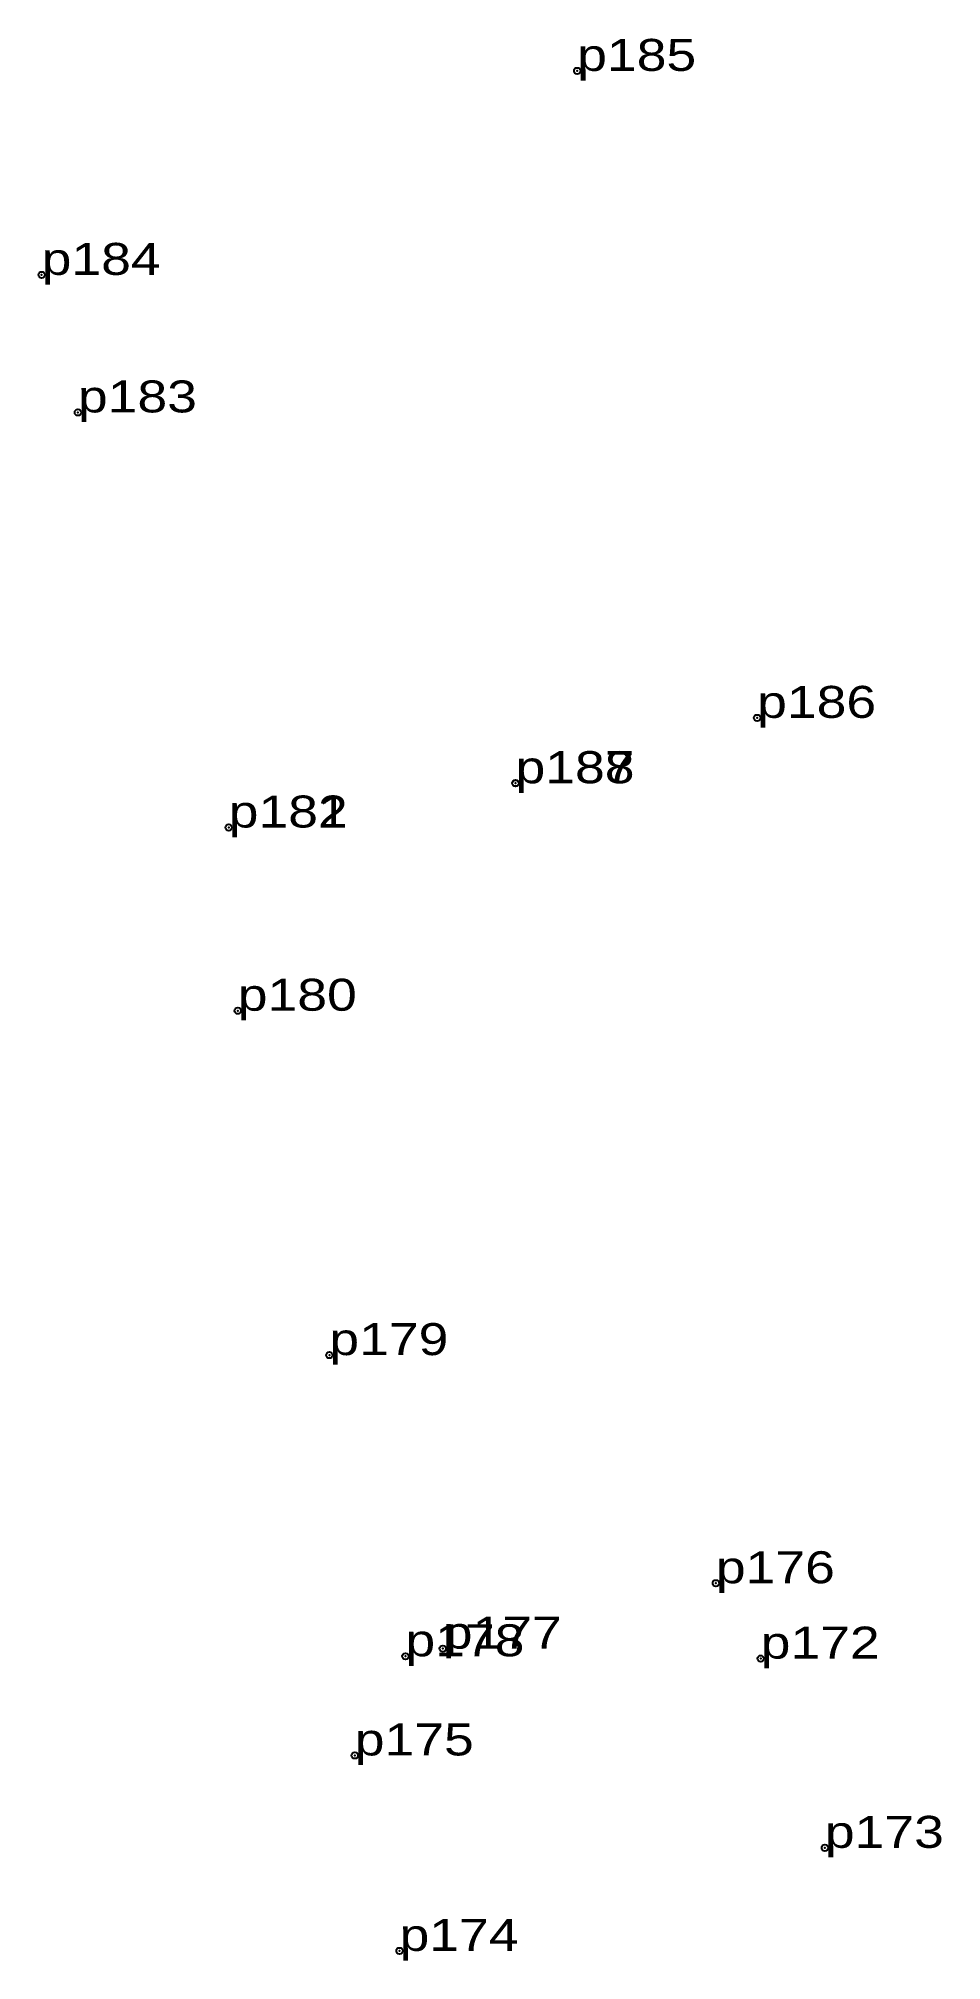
# Model space of a CAD drawing. Header units: metres. Extents: x 535508 to 550157, y 1830498 to 1839773.
# Drawn here: x 535507.5 to 535558.3, y 1837284.2 to 1837392.3 of the extents above; entities that cross this region are included whole.
import ezdxf

# ---------------------------------------------------------------- set-up
doc = ezdxf.new("R2010")
doc.units = ezdxf.units.M
doc.header["$LTSCALE"] = 0.72
doc.header["$PDMODE"] = 32
doc.header["$PDSIZE"] = 0.36
doc.layers.add('12', color=7, linetype='Continuous')
doc.layers.add('7', color=7, linetype='Continuous')

msp = doc.modelspace()

# ---------------------------------------------------------------- texts
at = {"layer": '12', "width": 1.25}
for s, p in [('p185', (535537.84, 1837390.5)), ('p184', (535507.72, 1837379.02)), ('p183', (535509.76, 1837371.28)), ('p186', (535547.96, 1837354.09)), ('p187', (535534.37, 1837350.42)), ('p188', (535534.37, 1837350.41)), ('p181', (535518.24, 1837347.92)), ('p182', (535518.24, 1837347.92)), ('p180', (535518.75, 1837337.61)), ('p179', (535523.9, 1837318.23)), ('p176', (535545.64, 1837305.39)), ('p177', (535530.28, 1837301.71)), ('p178', (535528.18, 1837301.28)), ('p172', (535548.16, 1837301.15)), ('p175', (535525.33, 1837295.7)), ('p173', (535551.77, 1837290.5)), ('p174', (535527.85, 1837284.7))]:
    msp.add_text(s, height=1.8, dxfattribs=at).set_placement(p)

# ---------------------------------------------------------------- linework, layer by layer
at = {"layer": '7'}
for p in [(535537.84, 1837390.5), (535507.72, 1837379.02), (535509.76, 1837371.28), (535547.96, 1837354.09), (535534.37, 1837350.42), (535534.37, 1837350.41), (535518.24, 1837347.92), (535518.75, 1837337.61), (535523.9, 1837318.23), (535545.64, 1837305.39), (535528.18, 1837301.28), (535530.28, 1837301.71), (535548.16, 1837301.15), (535525.33, 1837295.7), (535551.77, 1837290.5), (535527.85, 1837284.7)]:
    msp.add_point(p, dxfattribs=at)

msp.set_redraw_order([(e.dxf.handle, doc.entitydb.next_handle()) for e in msp.query("TEXT MTEXT ATTDEF DIMENSION ARC_DIMENSION")])  # texts and dimensions are drawn at this point

doc.saveas('drawing.dxf')
